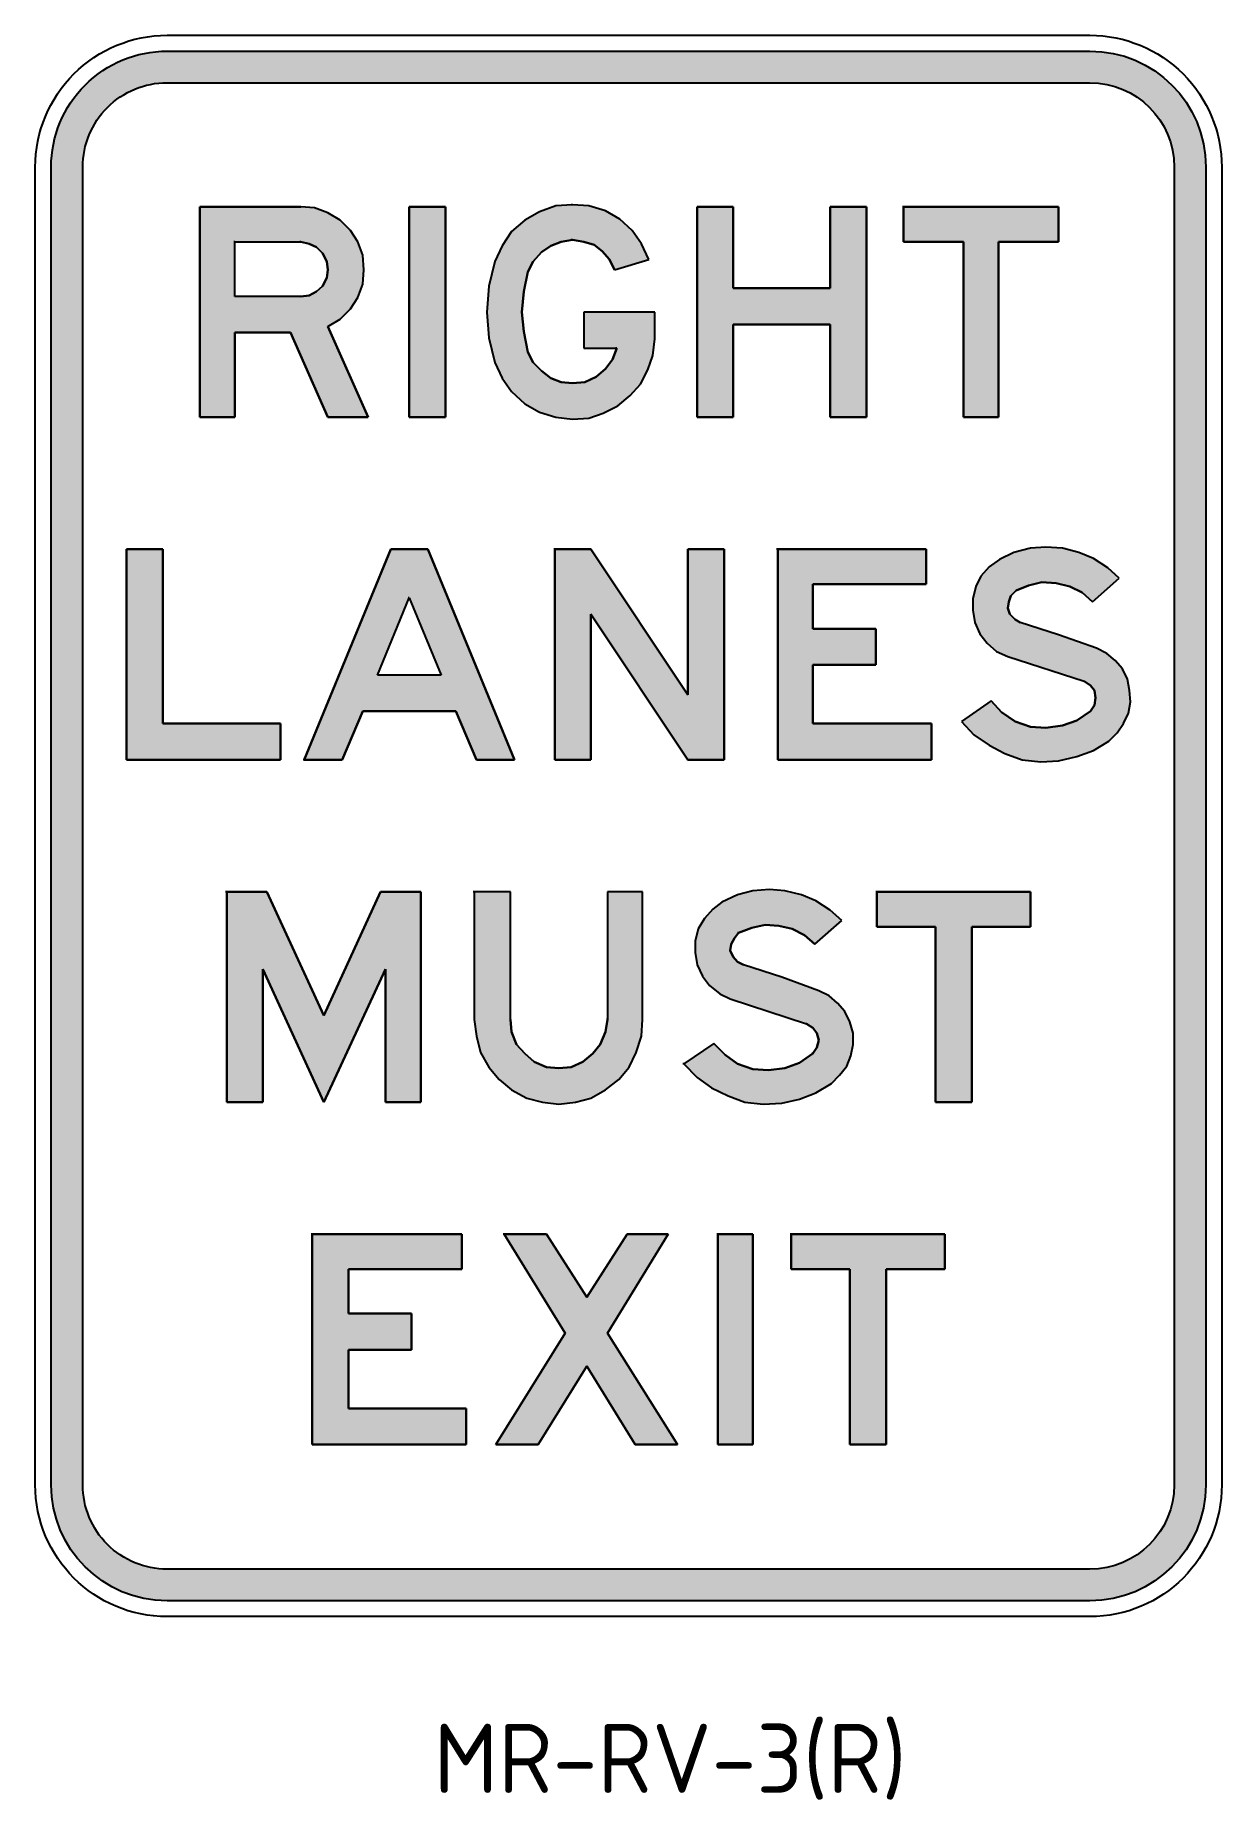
# Model space of a CAD drawing. Extents: x 252.2 to 312.2, y 154.1 to 243.4.
import ezdxf

# ---------------------------------------------------------------- set-up
doc = ezdxf.new("R2010")
doc.units = 0
doc.header["$MEASUREMENT"] = 0
doc.linetypes.add('CENTERX2', pattern=[101.60000000000001, 63.5, -12.7, 12.7, -12.7])
doc.layers.get('0').update_dxf_attribs({"linetype": 'CONTINUOUS'})
doc.layers.get('DEFPOINTS').update_dxf_attribs({"linetype": 'CONTINUOUS'})
for name, color, linetype in [('L35', 3, 'CONTINUOUS'), ('T35', 3, 'CONTINUOUS'), ('TBLK25', 1, 'CONTINUOUS')]:
    doc.layers.add(name, color=color, linetype=linetype)
doc.styles.add('ISO', font='iso3098b.shx')

msp = doc.modelspace()

# ---------------------------------------------------------------- texts
at = {"layer": 'T35', "style": 'ISO'}
msp.add_text('MR-RV-3(R)', height=3.5, dxfattribs=at).set_placement((272.393411839962, 154.4595342072985))

# ---------------------------------------------------------------- hatches: boundary and pattern name
at = {"layer": 'TBLK25', "linetype": 'CENTERX2'}
h = msp.add_hatch(color=256, dxfattribs=at)
edge = h.paths.add_edge_path()
edge.add_line((311.4445465700984, 236.710814987695), (311.4445465700985, 170.044146987695))
edge.add_arc((305.5778805700984, 170.044146987695), 5.866666000000009, -89.99999999999937, 0, ccw=False)
edge.add_line((305.5778805700985, 164.177480987695), (258.9112125700985, 164.177480987695))
edge.add_arc((258.9112125700985, 170.044146987695), 5.866666000000009, 180, 270, ccw=False)
edge.add_line((253.0445465700985, 170.044146987695), (253.0445465700985, 236.710814987695))
edge.add_arc((258.9112125700985, 236.710814987695), 5.866666000000009, 90, 179.9999999999997, ccw=False)
edge.add_line((258.9112125700985, 242.577480987695), (305.5778805700984, 242.577480987695))
edge.add_arc((305.5778805700984, 236.710814987695), 5.866666000000038, 0, 89.99999999999937, ccw=False)
edge = h.paths.add_edge_path(flags=16)
edge.add_line((309.8445465700984, 236.710814987695), (309.8445465700984, 170.044146987695))
edge.add_arc((305.5778805700984, 170.044146987695), 4.266666000000043, -89.99999999999932, 0, ccw=False)
edge.add_line((305.5778805700984, 165.777480987695), (258.9112125700985, 165.777480987695))
edge.add_arc((258.9112125700985, 170.044146987695), 4.266666000000015, 180, 270, ccw=False)
edge.add_line((254.6445465700985, 170.044146987695), (254.6445465700985, 236.710814987695))
edge.add_arc((258.9112125700985, 236.710814987695), 4.266666000000015, 90, 180, ccw=False)
edge.add_line((258.9112125700985, 240.977480987695), (305.5778805700984, 240.977480987695))
edge.add_arc((305.5778805700983, 236.710814987695), 4.266666000000043, 0, 89.99999999999932, ccw=False)
for points in [[(282.9015259812758, 232.8220093288823), (282.4318682717036, 233.5004037982643), (281.8056579922738, 234.0744298877415), (281.0750793329394, 234.4919034073613), (280.2401322937001, 234.7528243571235), (279.4051852544604, 234.805008547076), (278.5702382152213, 234.7528243571236), (277.7352911759817, 234.4397192174087), (277.004712516647, 234.0222456977889), (276.3263180472651, 233.4482196083119), (275.856660337693, 232.7176409489774), (275.4913710080256, 231.9348780996904), (275.1782658683109, 230.6824575408315), (275.0738974884059, 229.3778527920198), (275.1782658683109, 228.0732480432076), (275.4913710080256, 226.8208274843488), (275.856660337693, 226.0380646350613), (276.326318047265, 225.3596701656796), (277.0047125166473, 224.7334598862498), (277.7352911759817, 224.3159863666304), (278.5702382152211, 224.055065416868), (279.4051852544605, 223.9506970369631), (280.2401322937, 224.0028812269156), (280.9707109530345, 224.2638021766779), (281.701289612369, 224.6290915063452), (282.3274998917984, 225.1509334058696), (282.8493417913234, 225.724959495347), (283.2146311209904, 226.4555381546815), (283.4755520707529, 227.1861168140159), (283.5799204506578, 228.0210638532554), (283.5799204506578, 229.3778527920195), (279.9792113439377, 229.3778527920196), (279.9792113439377, 227.5514061436832), (281.6491054224165, 227.5514061436833), (281.4403686626067, 226.9773800542062), (281.0750793329396, 226.5077223446341), (280.6054216233672, 226.0902488250142), (280.0313955338902, 225.8293278752519), (279.4051852544605, 225.7771436852995), (278.8311591649832, 225.8293278752519), (278.3093172654588, 226.0380646350618), (277.8396595558864, 226.4033539647292), (277.422186036267, 226.8208274843486), (277.1612650865044, 227.3426693838734), (276.9525283266946, 228.3863531829232), (276.8481599467897, 229.3778527920194), (276.9525283266947, 230.421536591069), (277.1612650865046, 231.4130362001659), (277.4221860362667, 231.9348780996903), (277.8396595558867, 232.4045358092626), (278.3093172654587, 232.7176409489774), (278.8311591649833, 232.9263777087872), (279.4051852544605, 233.0307460886922), (279.9792113439379, 232.9263777087871), (280.5010532434623, 232.7698251389298), (280.918526763082, 232.456719999215), (281.2838160927492, 232.0392464795956), (281.5447370425117, 231.5174045800707), (283.266815310943, 232.0392464795953)], [(272.9865298903073, 234.700640167171), (271.160083241971, 234.7006401671711), (271.160083241971, 224.055065416868), (272.9865298903072, 224.055065416868)], [(294.2776793909132, 234.7006401671711), (292.4512327425769, 234.7006401671711), (292.451232742577, 230.5780891609263), (287.5459188870452, 230.5780891609263), (287.5459188870452, 234.7006401671711), (285.7194722387089, 234.700640167171), (285.7194722387089, 224.0550654168681), (287.5459188870453, 224.055065416868), (287.5459188870453, 228.75164251259), (292.451232742577, 228.75164251259), (292.451232742577, 224.0550654168681), (294.2776793909132, 224.055065416868)], [(300.9572557048289, 232.9263777087872), (303.9839387220719, 232.9263777087872), (303.9839387220719, 234.7006401671711), (296.1563102292021, 234.7006401671711), (296.1563102292021, 232.9263777087872), (299.1829932464451, 232.9263777087872), (299.1829932464451, 224.055065416868), (300.9572557048289, 224.055065416868)], [(258.6880618433317, 217.3754891029524), (256.8616151949954, 217.3754891029524), (256.8616151949954, 206.7299143526495), (264.6370594979128, 206.7299143526494), (264.6370594979128, 208.5563610009857), (258.6880618433317, 208.5563610009858)]]:
    msp.add_hatch(color=256, dxfattribs=at).paths.add_polyline_path(points)
h = msp.add_hatch(color=256, dxfattribs=at)
h.paths.add_polyline_path([(268.5508737443478, 230.1084314513541), (268.81179469411, 230.7868259207362), (268.8639788840624, 231.5174045800708), (268.8117946941099, 232.2479832394054), (268.5508737443477, 232.9263777087873), (268.1855844146805, 233.5004037982642), (267.6637425151558, 234.022245697789), (267.0375322357264, 234.3875350274563), (266.3591377663442, 234.6484559772186), (265.680743296962, 234.7006401671711), (265.6285591070096, 234.7006401671711), (260.5666926816205, 234.7006401671711), (260.5666926816205, 224.055065416868), (262.3409551400043, 224.055065416868), (262.3409551400043, 228.3341689929703), (265.1589013974374, 228.3341689929702), (267.0375322357262, 224.055065416868), (269.0727156438723, 224.055065416868), (267.0375322357262, 228.6472741326851), (267.6637425151558, 229.0125634623523), (268.1855844146804, 229.5344053618768)])
h.paths.add_polyline_path([(262.3409551400043, 230.1606156413066), (262.3409551400043, 232.9263777087872), (265.6807432969621, 232.9263777087872), (266.0982168165815, 232.8220093288823), (266.4635061462491, 232.6654567590249), (266.776611285964, 232.3523516193101), (266.9853480457737, 231.9348780996903), (267.0375322357262, 231.5174045800706), (266.9853480457737, 231.0999310604509), (266.7766112859639, 230.6824575408311), (266.4635061462492, 230.421536591069), (266.0982168165818, 230.212799831259), (265.6807432969623, 230.1606156413066)], flags=16)
h = msp.add_hatch(color=256, dxfattribs=at)
h.paths.add_polyline_path([(272.0993986611153, 217.3754891029524), (270.2207678228266, 217.3754891029524), (265.8372958668195, 206.7299143526495), (267.7681108950608, 206.7299143526495), (268.81179469411, 209.1825712804153), (273.5083717898319, 209.1825712804153), (274.5520555888813, 206.7299143526495), (276.4828706171225, 206.7299143526494)])
h.paths.add_polyline_path([(269.5423733534446, 211.0090179287516), (271.160083241971, 214.9228321751865), (272.7777931304973, 211.0090179287517)], flags=16)
h.paths.add_polyline_path([(280.344500673605, 214.0878851359471), (285.2498145291367, 206.7299143526494), (287.076261177473, 206.7299143526494), (287.076261177473, 217.3754891029524), (285.2498145291367, 217.3754891029524), (285.2498145291367, 210.0175183196548), (280.3445006736049, 217.3754891029524), (278.5180540252687, 217.3754891029524), (278.5180540252686, 206.7299143526494), (280.344500673605, 206.7299143526495)])
h = msp.add_hatch(color=256, dxfattribs=at)
h.paths.add_polyline_path([(294.7473371004854, 213.3573064766126), (291.5641015133851, 213.3573064766126), (291.564101513385, 215.6012266445686), (297.3043624081563, 215.6012266445686), (297.3043624081563, 217.3754891029524), (289.7898390550012, 217.3754891029524), (289.7898390550012, 206.7299143526494), (297.5652833579186, 206.7299143526494), (297.5652833579186, 208.5563610009857), (291.564101513385, 208.5563610009858), (291.5641015133851, 211.5308598282763), (294.7473371004855, 211.5308598282763)])
h.paths.add_polyline_path([(303.9839387220732, 213.044201336898), (302.0531236938306, 213.6704116163274), (301.7922027440684, 213.8269641861849), (301.531281794306, 214.0878851359471), (301.4269134144011, 214.4009902756619), (301.4790976043536, 214.7140954153765), (301.5834659842584, 215.0272005550915), (301.8443869340208, 215.2881215048538), (302.4705972134504, 215.5490424546162), (303.1489916828323, 215.7055950244736), (303.8795703421668, 215.6534108345211), (304.5579648115491, 215.4968582646637), (305.1841750909786, 215.1837531249489), (305.7060169905033, 214.7140954153767), (307.0628059292674, 215.9143317842834), (306.4887798397902, 216.4361736838081), (305.7582011804557, 216.9058313933803), (305.0276225211213, 217.2189365330951), (304.1926754818818, 217.4276732929049), (303.357728442642, 217.4798574828574), (302.5749655933552, 217.4276732929049), (301.7400185541159, 217.218936533095), (301.0094398947813, 216.8536472034278), (300.4875979952567, 216.4883578737605), (300.0701244756371, 216.0187001641884), (299.8092035258746, 215.4968582646636), (299.6526509560172, 214.8706479852341), (299.6526509560172, 214.2966218957569), (299.7570193359221, 213.6704116163273), (300.0179402856846, 213.0963855268503), (300.3832296153518, 212.6267278172778), (300.8528873249239, 212.2092542976584), (301.4269134144008, 211.948333347896), (305.2885434708834, 210.695912789037), (305.6016486105981, 210.4871760292271), (305.8103853704082, 210.2262550794646), (305.8625695603607, 209.8609657497976), (305.8103853704081, 209.4956764201301), (305.6016486105983, 209.1825712804153), (304.9232541412163, 208.7129135708431), (304.1926754818817, 208.4519926210808), (303.357728442642, 208.3476242411759), (302.5749655933555, 208.3998084311283), (301.7922027440682, 208.6607293808907), (301.1138082746865, 209.1303870904628), (300.5919663751616, 209.7044131799399), (299.0786248665401, 208.6607293808907), (299.7048351459698, 207.9823349115085), (300.4875979952564, 207.4604930119842), (301.2703608445437, 207.0430194923643), (302.1574920737355, 206.7299143526494), (303.0968074928799, 206.6255459727445), (303.9839387220719, 206.677730162697), (304.9232541412162, 206.8864669225068), (305.7582011804558, 207.1995720622217), (306.5409640297428, 207.6692297717939), (306.9584375493623, 208.0867032914134), (307.2715426890772, 208.5563610009857), (307.5324636388395, 209.0782029005103), (307.6368320187445, 209.6522289899876), (307.5846478287921, 210.2262550794648), (307.4802794488872, 210.8002811689417), (307.2193584991248, 211.3221230684665), (306.8540691694578, 211.7395965880863), (306.4365956498377, 212.1048859177535), (305.9147537503131, 212.3658068675157)])
h = msp.add_hatch(color=256, dxfattribs=at)
h.paths.add_polyline_path([(269.9598468730643, 196.1365237922989), (269.9598468730643, 189.4047632884308), (271.7341093314481, 189.4047632884308), (271.7341093314481, 200.0503380387339), (269.6989259233019, 200.0503380387339), (266.8287954759164, 193.788235244438), (263.9586650285307, 200.0503380387339), (261.9234816203846, 200.0503380387339), (261.9234816203846, 189.4047632884308), (263.7499282687209, 189.4047632884308), (263.7499282687209, 196.1365237922988), (266.8287954759164, 189.4047632884308)])
h.paths.add_polyline_path([(282.2753157018462, 191.1790257468147), (282.6406050315134, 191.9096044061491), (282.9015259812757, 192.7445514453885), (282.9537101712282, 193.5794984846284), (282.9537101712283, 200.0503380387339), (281.1794477128444, 200.0503380387339), (281.1794477128444, 193.5794984846277), (281.0750793329395, 192.9532882051987), (280.8141583831771, 192.3270779257689), (280.4488690535098, 191.8574202161967), (279.9270271539851, 191.439946696577), (279.353001064508, 191.1790257468147), (278.7267907850784, 191.1268415568622), (278.100580505649, 191.1790257468147), (277.4743702262194, 191.4399466965771), (277.0047125166469, 191.8574202161969), (276.5872389970273, 192.3270779257689), (276.3263180472651, 192.9532882051985), (276.2741338573126, 193.5794984846279), (276.2741338573126, 200.0503380387339), (274.4476872089763, 200.0503380387339), (274.4476872089763, 193.579498484628), (274.5520555888813, 192.744551445389), (274.7607923486912, 191.9096044061492), (275.1782658683109, 191.1790257468145), (275.7001077678356, 190.5528154673851), (276.3263180472651, 190.0309735678603), (277.109080896552, 189.6135000482407), (277.8918437458387, 189.4047632884309), (278.7267907850784, 189.3003949085259), (279.561737824318, 189.4047632884309), (280.3445006736048, 189.6135000482407), (281.0750793329394, 190.0309735678604), (281.7534738023216, 190.5528154673851)])
h.paths.add_polyline_path([(293.2861797818164, 191.2312099367671), (293.4949165416263, 191.7530518362917), (293.5992849215312, 192.3270779257687), (293.5992849215312, 192.9011040152463), (293.4427323516738, 193.4751301047234), (293.1818114019115, 193.996972004248), (292.8165220722441, 194.4144455238678), (292.3990485526248, 194.7797348535347), (291.8772066530998, 195.0406558032971), (289.9985758148124, 195.7190502726788), (288.0677607865696, 196.345260552109), (287.7546556468552, 196.5018131219663), (287.5459188870452, 196.7627340717287), (287.3893663171878, 197.0758392114433), (287.4415505071403, 197.3889443511581), (287.5981030769976, 197.7020494908728), (287.8068398368075, 197.9629704406352), (288.4852343061897, 198.2238913903976), (289.1636287755716, 198.380443960255), (289.8420232449539, 198.3282597703024), (290.5204177143358, 198.1717072004451), (291.1466279937654, 197.8586020607302), (291.66846989329, 197.3889443511581), (293.0252588320541, 198.5891807200648), (292.4512327425769, 199.1110226195894), (291.7206540832426, 199.5806803291615), (290.9900754239081, 199.8937854688765), (290.1551283846686, 200.1025222286864), (289.3723655353816, 200.1547064186388), (288.5374184961419, 200.1025222286863), (287.7546556468552, 199.8937854688765), (286.9718927975681, 199.5284961392092), (286.5022350879958, 199.1632068095418), (286.0847615683759, 198.6935490999695), (285.7716564286614, 198.1717072004451), (285.615103858804, 197.5454969210156), (285.615103858804, 196.9714708315383), (285.7194722387089, 196.3452605521089), (285.9803931884713, 195.7712344626315), (286.3456825181386, 195.3015767530594), (286.8675244176629, 194.8841032334398), (287.3893663171879, 194.6231822836773), (291.2509963736704, 193.3707617248182), (291.564101513385, 193.1620249650084), (291.7728382731949, 192.9011040152461), (291.8772066530999, 192.5358146855788), (291.772838273195, 192.1705253559117), (291.5641015133851, 191.8574202161967), (290.885707044003, 191.3877625066245), (290.1551283846686, 191.1268415568622), (289.3201813454292, 191.0224731769573), (288.537418496142, 191.0746573669098), (287.7546556468551, 191.335578316672), (287.1284453674259, 191.8052360262442), (286.5544192779483, 192.3792621157214), (285.0410777693269, 191.3355783166721), (285.7194722387085, 190.6571838472902), (286.4500508980432, 190.1353419477654), (287.2849979372827, 189.7178684281458), (288.1199449765223, 189.4047632884309), (289.0592603956665, 189.3003949085259), (289.998575814811, 189.3525790984784), (290.885707044003, 189.5613158582883), (291.7206540832424, 189.874420998003), (292.5034169325295, 190.3440787075753), (292.9208904521492, 190.7615522271949)])
h.paths.add_polyline_path([(299.6004667660648, 198.27607558035), (302.5749655933553, 198.27607558035), (302.5749655933554, 200.0503380387339), (294.799521290438, 200.0503380387339), (294.799521290438, 198.27607558035), (297.7740201177285, 198.27607558035), (297.7740201177285, 189.4047632884308), (299.6004667660648, 189.4047632884308)])
h = msp.add_hatch(color=256, dxfattribs=at)
h.paths.add_polyline_path([(271.264451621876, 178.7070043481754), (268.0812160347755, 178.7070043481754), (268.0812160347755, 180.9509245161314), (273.8214769295467, 180.9509245161314), (273.8214769295467, 182.7251869745153), (266.2547693864392, 182.7251869745152), (266.2547693864392, 172.0796122242122), (274.0302136893566, 172.0796122242122), (274.0302136893566, 173.9060588725485), (268.0812160347754, 173.9060588725485), (268.0812160347755, 176.8805576998391), (271.2644516218759, 176.880557699839)])
h.paths.add_polyline_path([(281.1794477128444, 177.7155047390785), (284.2583149200399, 182.7251869745152), (282.1709473219412, 182.7251869745152), (280.1357639137951, 179.5419513874148), (278.1005805056489, 182.7251869745152), (275.9610287175978, 182.7251869745153), (279.0398959247933, 177.7155047390785), (275.543555197978, 172.0796122242122), (277.6831069860293, 172.0796122242122), (280.1357639137951, 176.0456106605996), (282.5884208415609, 172.0796122242122), (284.727972629612, 172.0796122242122)])
h.paths.add_polyline_path([(288.537418496142, 182.7251869745152), (286.7631560377582, 182.7251869745152), (286.7631560377582, 172.0796122242122), (288.537418496142, 172.0796122242122)])
h.paths.add_polyline_path([(295.2691790000101, 180.9509245161314), (298.2436778273007, 180.9509245161314), (298.2436778273006, 182.7251869745152), (290.4682335243833, 182.7251869745152), (290.4682335243833, 180.9509245161314), (293.4427323516738, 180.9509245161314), (293.4427323516738, 172.0796122242122), (295.2691790000101, 172.0796122242122)])

# ---------------------------------------------------------------- linework, layer by layer
at = {"color": 3}
for p, q in [((279.4051852544605, 234.805008547076), (278.5702382152211, 234.7528243571235)), ((279.4051852544605, 234.805008547076), (279.3530010645081, 234.805008547076)), ((280.2401322937, 234.7528243571235), (279.4051852544605, 234.805008547076)), ((260.5666926816205, 234.7006401671711), (265.6807432969621, 234.7006401671711)), ((260.5666926816205, 224.055065416868), (260.5666926816205, 234.7006401671711)), ((265.6807432969621, 234.7006401671711), (265.6285591070096, 234.7006401671711)), ((265.6807432969621, 234.7006401671711), (265.6285591070096, 234.7006401671711)), ((266.3591377663441, 234.6484559772186), (265.6807432969621, 234.7006401671711)), ((267.0375322357262, 234.3875350274563), (266.3591377663441, 234.6484559772186)), ((267.6637425151558, 234.022245697789), (267.0375322357262, 234.3875350274563)), ((268.1855844146804, 233.5004037982643), (267.6637425151558, 234.022245697789)), ((271.160083241971, 234.7006401671711), (272.9865298903073, 234.7006401671711)), ((271.160083241971, 224.055065416868), (271.160083241971, 234.7006401671711)), ((272.9865298903073, 234.7006401671711), (272.9865298903073, 224.055065416868)), ((277.0047125166471, 234.022245697789), (276.3263180472651, 233.4482196083119)), ((277.7352911759817, 234.4397192174087), (277.0047125166471, 234.022245697789)), ((278.5702382152211, 234.7528243571235), (277.7352911759817, 234.4397192174087)), ((281.0750793329395, 234.4919034073612), (280.2401322937, 234.7528243571235)), ((281.805657992274, 234.0744298877415), (281.0750793329395, 234.4919034073612)), ((282.4318682717036, 233.5004037982643), (281.805657992274, 234.0744298877415)), ((285.7194722387089, 234.7006401671711), (287.5459188870452, 234.7006401671711)), ((285.7194722387089, 224.055065416868), (285.7194722387089, 234.7006401671711)), ((287.5459188870452, 234.7006401671711), (287.5459188870452, 230.5780891609263)), ((292.451232742577, 230.5780891609263), (292.451232742577, 234.7006401671711)), ((292.451232742577, 234.7006401671711), (294.2776793909132, 234.7006401671711)), ((294.2776793909132, 234.7006401671711), (294.2776793909132, 224.055065416868)), ((296.1563102292021, 234.7006401671711), (296.1041260392496, 234.7006401671711)), ((296.1563102292021, 234.7006401671711), (303.9839387220719, 234.7006401671711)), ((296.1563102292021, 232.9263777087872), (296.1563102292021, 234.7006401671711)), ((303.9839387220719, 234.7006401671711), (303.9839387220719, 232.9263777087872)), ((268.5508737443477, 232.9263777087872), (268.1855844146804, 233.5004037982643)), ((276.3263180472651, 233.4482196083119), (275.8566603376929, 232.7176409489774)), ((279.4051852544605, 233.0307460886922), (278.8311591649834, 232.9263777087872)), ((279.4051852544605, 233.0307460886922), (279.3530010645081, 233.0307460886922)), ((279.9792113439377, 232.9263777087872), (279.4051852544605, 233.0307460886922)), ((282.9015259812758, 232.8220093288823), (282.4318682717036, 233.5004037982643)), ((262.3409551400043, 232.9263777087872), (262.2887709500518, 232.9263777087872)), ((262.3409551400043, 232.9263777087872), (265.6807432969621, 232.9263777087872)), ((262.3409551400043, 230.1606156413065), (262.3409551400043, 232.9263777087872)), ((265.6807432969621, 232.9263777087872), (265.6285591070096, 232.9263777087872)), ((265.6807432969621, 232.9263777087872), (265.6285591070096, 232.9263777087872)), ((266.0982168165818, 232.8220093288823), (265.6807432969621, 232.9263777087872)), ((266.4635061462491, 232.6654567590249), (266.0982168165818, 232.8220093288823)), ((266.7766112859639, 232.3523516193101), (266.4635061462491, 232.6654567590249)), ((266.9853480457737, 231.9348780996904), (266.7766112859639, 232.3523516193101)), ((268.81179469411, 232.2479832394052), (268.5508737443477, 232.9263777087872)), ((268.8639788840625, 231.5174045800707), (268.81179469411, 232.2479832394052)), ((275.8566603376929, 232.7176409489774), (275.4913710080256, 231.9348780996904)), ((277.8396595558866, 232.4045358092626), (277.4221860362669, 231.9348780996904)), ((278.3093172654588, 232.7176409489774), (277.8396595558866, 232.4045358092626)), ((278.8311591649834, 232.9263777087872), (278.3093172654588, 232.7176409489774)), ((280.5010532434624, 232.7698251389298), (279.9792113439377, 232.9263777087872)), ((280.9185267630821, 232.456719999215), (280.5010532434624, 232.7698251389298)), ((281.2838160927493, 232.0392464795953), (280.9185267630821, 232.456719999215)), ((283.266815310943, 232.0392464795953), (282.9015259812758, 232.8220093288823)), ((299.1829932464451, 232.9263777087872), (296.1563102292021, 232.9263777087872)), ((299.1829932464451, 224.055065416868), (299.1829932464451, 232.9263777087872)), ((303.9839387220719, 232.9263777087872), (300.9572557048289, 232.9263777087872)), ((300.9572557048289, 232.9263777087872), (300.9572557048289, 224.055065416868)), ((267.0375322357262, 231.5174045800707), (266.9853480457737, 231.9348780996904)), ((266.9853480457737, 231.0999310604509), (267.0375322357262, 231.5174045800707)), ((268.81179469411, 230.7868259207361), (268.8639788840625, 231.5174045800707)), ((275.4913710080256, 231.9348780996904), (275.1782658683109, 230.6824575408312)), ((277.1612650865046, 231.4130362001657), (276.9525283266947, 230.4215365910689)), ((277.4221860362669, 231.9348780996904), (277.1612650865046, 231.4130362001657)), ((281.5447370425117, 231.5174045800707), (281.2838160927493, 232.0392464795953)), ((281.5447370425117, 231.5174045800707), (283.266815310943, 232.0392464795953)), ((266.0982168165818, 230.212799831259), (266.4635061462491, 230.4215365910689)), ((266.4635061462491, 230.4215365910689), (266.7766112859639, 230.6824575408312)), ((266.7766112859639, 230.6824575408312), (266.9853480457737, 231.0999310604509)), ((268.5508737443477, 230.1084314513541), (268.81179469411, 230.7868259207361)), ((275.1782658683109, 230.6824575408312), (275.0738974884059, 229.3778527920196)), ((276.9525283266947, 230.4215365910689), (276.8481599467897, 229.3778527920196)), ((287.5459188870452, 230.5780891609263), (292.451232742577, 230.5780891609263)), ((265.6807432969621, 230.1606156413065), (262.3409551400043, 230.1606156413065)), ((265.6807432969621, 230.1606156413065), (266.0982168165818, 230.212799831259)), ((267.6637425151558, 229.0125634623523), (268.1855844146804, 229.534405361877)), ((268.1855844146804, 229.534405361877), (268.5508737443477, 230.1084314513541)), ((267.0375322357262, 228.647274132685), (267.6637425151558, 229.0125634623523)), ((267.0375322357262, 228.647274132685), (269.0727156438724, 224.055065416868)), ((275.0738974884059, 229.3778527920196), (275.1782658683109, 228.0732480432079)), ((276.8481599467897, 229.3778527920196), (276.9525283266947, 228.3863531829227)), ((283.5799204506578, 229.3778527920196), (279.9792113439377, 229.3778527920196)), ((279.9792113439377, 229.3778527920196), (279.9792113439377, 227.5514061436833)), ((283.5799204506578, 228.0210638532554), (283.5799204506578, 229.3778527920196)), ((292.451232742577, 228.75164251259), (287.5459188870452, 228.75164251259)), ((287.5459188870452, 228.75164251259), (287.5459188870452, 224.055065416868)), ((292.451232742577, 224.055065416868), (292.451232742577, 228.75164251259)), ((265.1589013974374, 228.3341689929702), (262.3409551400043, 228.3341689929702)), ((262.3409551400043, 228.3341689929702), (262.3409551400043, 224.055065416868)), ((267.0375322357262, 224.055065416868), (265.1589013974374, 228.3341689929702)), ((275.1782658683109, 228.0732480432079), (275.4913710080256, 226.8208274843487)), ((276.9525283266947, 228.3863531829227), (277.1612650865046, 227.3426693838734)), ((283.4755520707529, 227.186116814016), (283.5799204506578, 228.0210638532554)), ((275.4913710080256, 226.8208274843487), (275.8566603376929, 226.0380646350617)), ((277.1612650865046, 227.3426693838734), (277.4221860362669, 226.8208274843487)), ((277.4221860362669, 226.8208274843487), (277.8396595558866, 226.403353964729)), ((279.9792113439377, 227.5514061436833), (281.6491054224166, 227.5514061436833)), ((281.0750793329395, 226.5077223446339), (281.4403686626067, 226.9773800542061)), ((281.4403686626067, 226.9773800542061), (281.6491054224166, 227.5514061436833)), ((281.6491054224166, 227.5514061436833), (281.5969212324641, 227.5514061436833)), ((281.6491054224166, 227.5514061436833), (281.5969212324641, 227.5514061436833)), ((283.2146311209905, 226.4555381546815), (283.4755520707529, 227.186116814016)), ((275.8566603376929, 226.0380646350617), (276.3263180472651, 225.3596701656797)), ((277.8396595558866, 226.403353964729), (278.3093172654588, 226.0380646350617)), ((278.3093172654588, 226.0380646350617), (278.8311591649834, 225.8293278752519)), ((280.0313955338901, 225.8293278752519), (280.6054216233672, 226.0902488250142)), ((280.6054216233672, 226.0902488250142), (281.0750793329395, 226.5077223446339)), ((282.8493417913233, 225.724959495347), (283.2146311209905, 226.4555381546815)), ((276.3263180472651, 225.3596701656797), (277.0047125166471, 224.7334598862501)), ((278.8311591649834, 225.8293278752519), (279.4051852544605, 225.7771436852994)), ((279.4051852544605, 225.7771436852994), (279.3530010645081, 225.7771436852994)), ((279.4051852544605, 225.7771436852994), (280.0313955338901, 225.8293278752519)), ((281.7012896123691, 224.6290915063452), (282.3274998917987, 225.1509334058698)), ((282.3274998917987, 225.1509334058698), (282.8493417913233, 225.724959495347)), ((262.3409551400043, 224.055065416868), (260.5666926816205, 224.055065416868)), ((269.0727156438724, 224.055065416868), (267.0375322357262, 224.055065416868)), ((272.9865298903073, 224.055065416868), (271.160083241971, 224.055065416868)), ((277.0047125166471, 224.7334598862501), (277.7352911759817, 224.3159863666304)), ((277.7352911759817, 224.3159863666304), (278.5702382152211, 224.055065416868)), ((278.5702382152211, 224.055065416868), (279.4051852544605, 223.9506970369631)), ((280.2401322937, 224.0028812269156), (280.9707109530345, 224.2638021766779)), ((280.9707109530345, 224.2638021766779), (281.7012896123691, 224.6290915063452)), ((287.5459188870452, 224.055065416868), (285.7194722387089, 224.055065416868)), ((294.2776793909132, 224.055065416868), (292.451232742577, 224.055065416868)), ((300.9572557048289, 224.055065416868), (299.1829932464451, 224.055065416868)), ((279.4051852544605, 223.9506970369631), (280.2401322937, 224.0028812269156)), ((256.8616151949954, 217.3754891029524), (258.6880618433317, 217.3754891029524)), ((256.8616151949954, 206.7299143526494), (256.8616151949954, 217.3754891029524)), ((258.6880618433317, 217.3754891029524), (258.6880618433317, 208.5563610009858)), ((265.8372958668195, 206.7299143526494), (270.2207678228266, 217.3754891029524)), ((270.2207678228266, 217.3754891029524), (272.0993986611153, 217.3754891029524)), ((272.0993986611153, 217.3754891029524), (276.4828706171225, 206.7299143526494)), ((278.5180540252686, 217.3754891029524), (278.4658698353162, 217.3754891029524)), ((278.5180540252686, 217.3754891029524), (280.344500673605, 217.3754891029524)), ((278.5180540252686, 206.7299143526494), (278.5180540252686, 217.3754891029524)), ((280.344500673605, 217.3754891029524), (285.2498145291367, 210.0175183196548)), ((285.2498145291367, 210.0175183196548), (285.2498145291367, 217.3754891029524)), ((285.2498145291367, 217.3754891029524), (287.076261177473, 217.3754891029524)), ((287.076261177473, 217.3754891029524), (287.076261177473, 206.7299143526494)), ((289.7898390550012, 217.3754891029524), (289.7376548650487, 217.3754891029524)), ((289.7898390550012, 217.3754891029524), (297.3043624081563, 217.3754891029524)), ((289.7898390550012, 206.7299143526494), (289.7898390550012, 217.3754891029524)), ((297.3043624081563, 217.3754891029524), (297.3043624081563, 215.6012266445686)), ((301.7400185541159, 217.218936533095), (301.0094398947813, 216.8536472034278)), ((302.5749655933553, 217.4276732929049), (301.7400185541159, 217.218936533095)), ((303.3577284426423, 217.4798574828574), (302.5749655933553, 217.4276732929049)), ((304.1926754818817, 217.4276732929049), (303.3577284426423, 217.4798574828574)), ((305.0276225211212, 217.218936533095), (304.1926754818817, 217.4276732929049)), ((305.7582011804557, 216.9058313933803), (305.0276225211212, 217.218936533095)), ((300.070124475637, 216.0187001641883), (299.8092035258746, 215.4968582646637)), ((300.4875979952567, 216.4883578737605), (300.070124475637, 216.0187001641883)), ((301.0094398947813, 216.8536472034278), (300.4875979952567, 216.4883578737605)), ((306.4887798397903, 216.4361736838081), (305.7582011804557, 216.9058313933803)), ((307.0628059292674, 215.9143317842834), (306.4887798397903, 216.4361736838081)), ((297.3043624081563, 215.6012266445686), (291.5641015133851, 215.6012266445686)), ((291.5641015133851, 215.6012266445686), (291.5641015133851, 213.3573064766126)), ((299.8092035258746, 215.4968582646637), (299.6526509560172, 214.8706479852341)), ((301.8443869340208, 215.2881215048538), (301.5834659842585, 215.0272005550915)), ((302.4705972134504, 215.5490424546161), (301.8443869340208, 215.2881215048538)), ((303.1489916828324, 215.7055950244736), (302.4705972134504, 215.5490424546161)), ((303.879570342167, 215.6534108345211), (303.1489916828324, 215.7055950244736)), ((304.557964811549, 215.4968582646637), (303.879570342167, 215.6534108345211)), ((305.1841750909786, 215.1837531249489), (304.557964811549, 215.4968582646637)), ((305.7060169905033, 214.7140954153767), (305.1841750909786, 215.1837531249489)), ((305.7060169905033, 214.7140954153767), (307.0628059292674, 215.9143317842834)), ((269.5423733534445, 211.0090179287516), (271.160083241971, 214.9228321751866)), ((271.160083241971, 214.9228321751866), (271.1078990520185, 214.9228321751866)), ((271.160083241971, 214.9228321751866), (272.7777931304974, 211.0090179287516)), ((299.6526509560172, 214.8706479852341), (299.6526509560172, 214.296621895757)), ((299.6526509560172, 214.296621895757), (299.7570193359222, 213.6704116163274)), ((301.4790976043536, 214.7140954153767), (301.4269134144011, 214.4009902756619)), ((301.4269134144011, 214.4009902756619), (301.531281794306, 214.0878851359471)), ((301.5834659842585, 215.0272005550915), (301.4790976043536, 214.7140954153767)), ((285.2498145291367, 206.7299143526494), (280.344500673605, 214.0878851359471)), ((280.344500673605, 214.0878851359471), (280.344500673605, 206.7299143526494)), ((291.5641015133851, 213.3573064766126), (294.7473371004855, 213.3573064766126)), ((294.7473371004855, 213.3573064766126), (294.7473371004855, 211.5308598282763)), ((299.7570193359222, 213.6704116163274), (300.0179402856845, 213.0963855268503)), ((301.531281794306, 214.0878851359471), (301.7922027440683, 213.8269641861848)), ((301.7922027440683, 213.8269641861848), (302.0531236938307, 213.6704116163274)), ((303.9839387220719, 213.0442013368978), (302.0531236938307, 213.6704116163274)), ((300.0179402856845, 213.0963855268503), (300.3832296153518, 212.6267278172781)), ((300.3832296153518, 212.6267278172781), (300.8528873249239, 212.2092542976583)), ((305.9147537503131, 212.3658068675157), (303.9839387220719, 213.0442013368978)), ((300.8528873249239, 212.2092542976583), (301.4269134144011, 211.948333347896)), ((301.4269134144011, 211.948333347896), (305.2885434708836, 210.6959127890368)), ((306.4365956498378, 212.1048859177534), (305.9147537503131, 212.3658068675157)), ((306.8540691694575, 211.7395965880862), (306.4365956498378, 212.1048859177534)), ((307.2193584991248, 211.3221230684664), (306.8540691694575, 211.7395965880862)), ((272.7777931304974, 211.0090179287516), (269.5423733534445, 211.0090179287516)), ((294.7473371004855, 211.5308598282763), (291.5641015133851, 211.5308598282763)), ((291.5641015133851, 211.5308598282763), (291.5641015133851, 208.5563610009858)), ((305.6016486105983, 210.487176029227), (305.2885434708836, 210.6959127890368)), ((307.4802794488871, 210.8002811689418), (307.2193584991248, 211.3221230684664)), ((307.584647828792, 210.2262550794646), (307.4802794488871, 210.8002811689418)), ((305.8103853704082, 210.2262550794646), (305.6016486105983, 210.487176029227)), ((305.8625695603607, 209.8609657497974), (305.8103853704082, 210.2262550794646)), ((305.8103853704082, 209.4956764201301), (305.8625695603607, 209.8609657497974)), ((307.6368320187445, 209.6522289899875), (307.584647828792, 210.2262550794646)), ((268.81179469411, 209.1825712804153), (267.7681108950607, 206.7299143526494)), ((273.5083717898319, 209.1825712804153), (268.81179469411, 209.1825712804153)), ((274.5520555888813, 206.7299143526494), (273.5083717898319, 209.1825712804153)), ((300.5919663751616, 209.70441317994), (299.0786248665401, 208.6607293808907)), ((300.5919663751616, 209.70441317994), (301.1138082746863, 209.1303870904629)), ((301.1138082746863, 209.1303870904629), (301.7922027440683, 208.6607293808907)), ((304.9232541412163, 208.7129135708431), (305.6016486105983, 209.1825712804153)), ((305.6016486105983, 209.1825712804153), (305.8103853704082, 209.4956764201301)), ((307.2715426890773, 208.5563610009858), (307.5324636388395, 209.0782029005104)), ((307.5324636388395, 209.0782029005104), (307.6368320187445, 209.6522289899875)), ((258.6880618433317, 208.5563610009858), (264.6370594979128, 208.5563610009858)), ((264.6370594979128, 208.5563610009858), (264.6370594979128, 206.7299143526494)), ((291.5641015133851, 208.5563610009858), (297.5652833579186, 208.5563610009858)), ((297.5652833579186, 208.5563610009858), (297.5652833579186, 206.7299143526494)), ((299.0786248665401, 208.6607293808907), (299.7048351459697, 207.9823349115086)), ((301.7922027440683, 208.6607293808907), (302.5749655933553, 208.3998084311283)), ((302.5749655933553, 208.3998084311283), (303.3577284426423, 208.3476242411759)), ((303.3577284426423, 208.3476242411759), (304.1926754818817, 208.4519926210808)), ((304.1926754818817, 208.4519926210808), (304.9232541412163, 208.7129135708431)), ((306.5409640297427, 207.6692297717938), (306.9584375493624, 208.0867032914136)), ((306.9584375493624, 208.0867032914136), (307.2715426890773, 208.5563610009858)), ((299.7048351459697, 207.9823349115086), (300.4875979952567, 207.460493011984)), ((300.4875979952567, 207.460493011984), (301.2703608445437, 207.0430194923642)), ((304.9232541412163, 206.8864669225068), (305.7582011804557, 207.1995720622216)), ((305.7582011804557, 207.1995720622216), (306.5409640297427, 207.6692297717938)), ((264.6370594979128, 206.7299143526494), (256.8616151949954, 206.7299143526494)), ((265.8372958668195, 206.7299143526494), (265.785111676867, 206.7299143526494)), ((267.7681108950607, 206.7299143526494), (265.8372958668195, 206.7299143526494)), ((276.4828706171225, 206.7299143526494), (274.5520555888813, 206.7299143526494)), ((280.344500673605, 206.7299143526494), (278.5180540252686, 206.7299143526494)), ((287.076261177473, 206.7299143526494), (285.2498145291367, 206.7299143526494)), ((297.5652833579186, 206.7299143526494), (289.7898390550012, 206.7299143526494)), ((301.2703608445437, 207.0430194923642), (302.1574920737356, 206.7299143526494)), ((302.1574920737356, 206.7299143526494), (303.09680749288, 206.6255459727445)), ((303.09680749288, 206.6255459727445), (303.9839387220719, 206.677730162697)), ((303.9839387220719, 206.677730162697), (304.9232541412163, 206.8864669225068)), ((261.9234816203846, 200.0503380387339), (261.8712974304321, 200.0503380387339)), ((261.9234816203846, 200.0503380387339), (263.9586650285307, 200.0503380387339)), ((261.9234816203846, 189.4047632884308), (261.9234816203846, 200.0503380387339)), ((263.9586650285307, 200.0503380387339), (266.8287954759163, 193.7882352444379)), ((266.8287954759163, 193.7882352444379), (269.6989259233019, 200.0503380387339)), ((269.6989259233019, 200.0503380387339), (271.7341093314481, 200.0503380387339)), ((271.7341093314481, 200.0503380387339), (271.7341093314481, 189.4047632884308)), ((274.4476872089763, 200.0503380387339), (274.3955030190239, 200.0503380387339)), ((274.4476872089763, 200.0503380387339), (274.4476872089763, 193.5794984846281)), ((276.2741338573126, 200.0503380387339), (274.4476872089763, 200.0503380387339)), ((276.2741338573126, 193.5794984846281), (276.2741338573126, 200.0503380387339)), ((282.9537101712282, 200.0503380387339), (281.1794477128444, 200.0503380387339)), ((281.1794477128444, 200.0503380387339), (281.1794477128444, 193.5794984846281)), ((282.9537101712282, 193.5794984846281), (282.9537101712282, 200.0503380387339)), ((288.537418496142, 200.1025222286863), (287.754655646855, 199.8937854688764)), ((289.3723655353815, 200.1547064186388), (288.537418496142, 200.1025222286863)), ((290.1551283846685, 200.1025222286863), (289.3723655353815, 200.1547064186388)), ((290.9900754239079, 199.8937854688764), (290.1551283846685, 200.1025222286863)), ((294.799521290438, 200.0503380387339), (294.7473371004855, 200.0503380387339)), ((294.799521290438, 200.0503380387339), (302.5749655933553, 200.0503380387339)), ((294.799521290438, 198.27607558035), (294.799521290438, 200.0503380387339)), ((302.5749655933553, 200.0503380387339), (302.5749655933553, 198.27607558035)), ((286.5022350879959, 199.1632068095419), (286.0847615683762, 198.6935490999697)), ((286.9718927975681, 199.5284961392092), (286.5022350879959, 199.1632068095419)), ((287.754655646855, 199.8937854688764), (286.9718927975681, 199.5284961392092)), ((291.7206540832424, 199.5806803291617), (290.9900754239079, 199.8937854688764)), ((292.451232742577, 199.1110226195894), (291.7206540832424, 199.5806803291617)), ((293.0252588320541, 198.5891807200648), (292.451232742577, 199.1110226195894)), ((285.7716564286613, 198.1717072004451), (285.615103858804, 197.5454969210155)), ((286.0847615683762, 198.6935490999697), (285.7716564286613, 198.1717072004451)), ((288.4852343061896, 198.2238913903975), (287.8068398368075, 197.9629704406352)), ((289.1636287755716, 198.3804439602549), (288.4852343061896, 198.2238913903975)), ((289.8420232449537, 198.3282597703025), (289.1636287755716, 198.3804439602549)), ((290.5204177143357, 198.1717072004451), (289.8420232449537, 198.3282597703025)), ((291.1466279937653, 197.8586020607303), (290.5204177143357, 198.1717072004451)), ((291.66846989329, 197.3889443511581), (293.0252588320541, 198.5891807200648)), ((297.7740201177285, 198.27607558035), (294.799521290438, 198.27607558035)), ((297.7740201177285, 189.4047632884308), (297.7740201177285, 198.27607558035)), ((302.5749655933553, 198.27607558035), (299.6004667660648, 198.27607558035)), ((299.6004667660648, 198.27607558035), (299.6004667660648, 189.4047632884308)), ((285.615103858804, 197.5454969210155), (285.615103858804, 196.9714708315384)), ((287.4415505071403, 197.3889443511581), (287.3893663171878, 197.0758392114433)), ((287.5981030769977, 197.7020494908729), (287.4415505071403, 197.3889443511581)), ((287.8068398368075, 197.9629704406352), (287.5981030769977, 197.7020494908729)), ((287.8068398368075, 197.9629704406352), (287.754655646855, 197.9629704406352)), ((291.66846989329, 197.3889443511581), (291.1466279937653, 197.8586020607303)), ((285.615103858804, 196.9714708315384), (285.7194722387089, 196.3452605521088)), ((287.3893663171878, 197.0758392114433), (287.5459188870452, 196.7627340717285)), ((287.5459188870452, 196.7627340717285), (287.754655646855, 196.5018131219662)), ((287.754655646855, 196.5018131219662), (288.0677607865699, 196.3452605521088)), ((266.8287954759163, 189.4047632884308), (263.7499282687209, 196.1365237922989)), ((263.7499282687209, 196.1365237922989), (263.7499282687209, 189.4047632884308)), ((269.9598468730643, 196.1365237922989), (266.8287954759163, 189.4047632884308)), ((269.9598468730643, 189.4047632884308), (269.9598468730643, 196.1365237922989)), ((285.7194722387089, 196.3452605521088), (285.9803931884712, 195.7712344626316)), ((285.9803931884712, 195.7712344626316), (286.3456825181385, 195.3015767530595)), ((288.0677607865699, 196.3452605521088), (288.0155765966174, 196.3452605521088)), ((288.0677607865699, 196.3452605521088), (288.0155765966174, 196.3452605521088)), ((289.9985758148111, 195.7190502726792), (288.0677607865699, 196.3452605521088)), ((291.8772066530998, 195.0406558032971), (289.9985758148111, 195.7190502726792)), ((286.3456825181385, 195.3015767530595), (286.8675244176632, 194.8841032334397)), ((286.8675244176632, 194.8841032334397), (287.3893663171878, 194.6231822836774)), ((287.3893663171878, 194.6231822836774), (291.2509963736703, 193.3707617248182)), ((292.3990485526245, 194.7797348535348), (291.8772066530998, 195.0406558032971)), ((292.8165220722443, 194.4144455238675), (292.3990485526245, 194.7797348535348)), ((293.1818114019115, 193.9969720042478), (292.8165220722443, 194.4144455238675)), ((293.4427323516738, 193.4751301047232), (293.1818114019115, 193.9969720042478)), ((274.4476872089763, 193.5794984846281), (274.5520555888813, 192.7445514453887)), ((276.2741338573126, 193.5794984846281), (276.3263180472651, 192.9532882051985)), ((276.3263180472651, 192.9532882051985), (276.5872389970274, 192.3270779257689)), ((280.8141583831771, 192.3270779257689), (281.0750793329395, 192.9532882051985)), ((281.0750793329395, 192.9532882051985), (281.1794477128444, 193.5794984846281)), ((281.1794477128444, 193.5794984846281), (281.1272635228919, 193.5794984846281)), ((281.1794477128444, 193.5794984846281), (281.1272635228919, 193.5794984846281)), ((282.9015259812758, 192.7445514453887), (282.9537101712282, 193.5794984846281)), ((291.2509963736703, 193.3707617248182), (291.1988121837178, 193.3707617248182)), ((291.2509963736703, 193.3707617248182), (291.1988121837178, 193.3707617248182)), ((291.5641015133851, 193.1620249650084), (291.2509963736703, 193.3707617248182)), ((291.7728382731949, 192.901104015246), (291.5641015133851, 193.1620249650084)), ((291.8772066530998, 192.5358146855788), (291.7728382731949, 192.901104015246)), ((293.5992849215312, 192.901104015246), (293.4427323516738, 193.4751301047232)), ((293.5992849215312, 192.3270779257689), (293.5992849215312, 192.901104015246)), ((274.5520555888813, 192.7445514453887), (274.7607923486911, 191.9096044061492)), ((276.5872389970274, 192.3270779257689), (277.0047125166471, 191.8574202161967)), ((280.4488690535099, 191.8574202161967), (280.8141583831771, 192.3270779257689)), ((282.6406050315134, 191.9096044061492), (282.9015259812758, 192.7445514453887)), ((286.5544192779483, 192.3792621157214), (285.0410777693269, 191.3355783166721)), ((286.5544192779483, 192.3792621157214), (287.1284453674255, 191.8052360262442)), ((291.5641015133851, 191.8574202161967), (291.7728382731949, 192.1705253559115)), ((291.7728382731949, 192.1705253559115), (291.8772066530998, 192.5358146855788)), ((293.4949165416263, 191.7530518362918), (293.5992849215312, 192.3270779257689)), ((274.7607923486911, 191.9096044061492), (275.1782658683109, 191.1790257468147)), ((275.1782658683109, 191.1790257468147), (275.7001077678355, 190.5528154673851)), ((277.0047125166471, 191.8574202161967), (277.4743702262193, 191.439946696577)), ((277.4743702262193, 191.439946696577), (278.1005805056489, 191.1790257468147)), ((278.1005805056489, 191.1790257468147), (278.7267907850785, 191.1268415568622)), ((278.7267907850785, 191.1268415568622), (279.3530010645081, 191.1790257468147)), ((279.3530010645081, 191.1790257468147), (279.9270271539852, 191.439946696577)), ((279.9270271539852, 191.439946696577), (280.4488690535099, 191.8574202161967)), ((281.7534738023215, 190.5528154673851), (282.2753157018462, 191.1790257468147)), ((282.2753157018462, 191.1790257468147), (282.6406050315134, 191.9096044061492)), ((285.0410777693269, 191.3355783166721), (284.9888935793744, 191.3355783166721)), ((285.0410777693269, 191.3355783166721), (285.7194722387089, 190.65718384729)), ((287.1284453674255, 191.8052360262442), (287.754655646855, 191.3355783166721)), ((287.754655646855, 191.3355783166721), (288.537418496142, 191.0746573669097)), ((288.537418496142, 191.0746573669097), (289.320181345429, 191.0224731769573)), ((289.320181345429, 191.0224731769573), (290.1551283846685, 191.1268415568622)), ((290.1551283846685, 191.1268415568622), (290.885707044003, 191.3877625066245)), ((290.885707044003, 191.3877625066245), (291.5641015133851, 191.8574202161967)), ((291.5641015133851, 191.8574202161967), (291.5119173234326, 191.8574202161967)), ((292.9208904521491, 190.761552227195), (293.2861797818164, 191.2312099367671)), ((293.2861797818164, 191.2312099367671), (293.4949165416263, 191.7530518362918)), ((275.7001077678355, 190.5528154673851), (276.3263180472651, 190.0309735678604)), ((281.0750793329395, 190.0309735678604), (281.7534738023215, 190.5528154673851)), ((285.7194722387089, 190.65718384729), (286.4500508980434, 190.1353419477654)), ((286.4500508980434, 190.1353419477654), (287.2849979372829, 189.7178684281456)), ((291.7206540832424, 189.874420998003), (292.5034169325294, 190.3440787075752)), ((292.5034169325294, 190.3440787075752), (292.9208904521491, 190.761552227195)), ((263.7499282687209, 189.4047632884308), (261.9234816203846, 189.4047632884308)), ((271.7341093314481, 189.4047632884308), (269.9598468730643, 189.4047632884308)), ((276.3263180472651, 190.0309735678604), (277.1090808965521, 189.6135000482407)), ((277.1090808965521, 189.6135000482407), (277.8918437458391, 189.4047632884308)), ((277.8918437458391, 189.4047632884308), (278.7267907850785, 189.3003949085259)), ((278.7267907850785, 189.3003949085259), (279.561737824318, 189.4047632884308)), ((279.561737824318, 189.4047632884308), (280.344500673605, 189.6135000482407)), ((280.344500673605, 189.6135000482407), (281.0750793329395, 190.0309735678604)), ((287.2849979372829, 189.7178684281456), (288.1199449765223, 189.4047632884308)), ((288.1199449765223, 189.4047632884308), (289.0592603956667, 189.3003949085259)), ((289.0592603956667, 189.3003949085259), (289.9985758148111, 189.3525790984784)), ((289.9985758148111, 189.3525790984784), (290.885707044003, 189.5613158582883)), ((290.885707044003, 189.5613158582883), (291.7206540832424, 189.874420998003)), ((299.6004667660648, 189.4047632884308), (297.7740201177285, 189.4047632884308)), ((266.2547693864392, 182.7251869745152), (266.2025851964867, 182.7251869745152)), ((266.2547693864392, 182.7251869745152), (273.8214769295467, 182.7251869745152)), ((266.2547693864392, 172.0796122242122), (266.2547693864392, 182.7251869745152)), ((273.8214769295467, 182.7251869745152), (273.8214769295467, 180.9509245161314)), ((275.9610287175978, 182.7251869745152), (275.9088445276453, 182.7251869745152)), ((275.9610287175978, 182.7251869745152), (278.1005805056489, 182.7251869745152)), ((279.0398959247933, 177.7155047390785), (275.9610287175978, 182.7251869745152)), ((278.1005805056489, 182.7251869745152), (280.1357639137951, 179.5419513874148)), ((280.1357639137951, 179.5419513874148), (282.1709473219412, 182.7251869745152)), ((284.2583149200399, 182.7251869745152), (281.1794477128444, 177.7155047390785)), ((282.1709473219412, 182.7251869745152), (284.2583149200399, 182.7251869745152)), ((286.7631560377582, 182.7251869745152), (286.7109718478058, 182.7251869745152)), ((286.7631560377582, 182.7251869745152), (288.537418496142, 182.7251869745152)), ((286.7631560377582, 172.0796122242122), (286.7631560377582, 182.7251869745152)), ((288.537418496142, 182.7251869745152), (288.537418496142, 172.0796122242122)), ((290.4682335243833, 182.7251869745152), (290.4160493344308, 182.7251869745152)), ((290.4682335243833, 182.7251869745152), (298.2436778273006, 182.7251869745152)), ((290.4682335243833, 180.9509245161314), (290.4682335243833, 182.7251869745152)), ((298.2436778273006, 182.7251869745152), (298.2436778273006, 180.9509245161314)), ((273.8214769295467, 180.9509245161314), (268.0812160347755, 180.9509245161314)), ((268.0812160347755, 180.9509245161314), (268.0812160347755, 178.7070043481754)), ((293.4427323516738, 180.9509245161314), (290.4682335243833, 180.9509245161314)), ((293.4427323516738, 172.0796122242122), (293.4427323516738, 180.9509245161314)), ((298.2436778273006, 180.9509245161314), (295.2691790000101, 180.9509245161314)), ((295.2691790000101, 180.9509245161314), (295.2691790000101, 172.0796122242122)), ((268.0812160347755, 178.7070043481754), (271.2644516218759, 178.7070043481754)), ((271.2644516218759, 178.7070043481754), (271.2644516218759, 176.8805576998391)), ((275.5435551979781, 172.0796122242122), (279.0398959247933, 177.7155047390785)), ((281.1794477128444, 177.7155047390785), (284.7279726296121, 172.0796122242122)), ((271.2644516218759, 176.8805576998391), (268.0812160347755, 176.8805576998391)), ((268.0812160347755, 176.8805576998391), (268.0812160347755, 173.9060588725485)), ((280.1357639137951, 176.0456106605996), (277.6831069860292, 172.0796122242122)), ((282.5884208415609, 172.0796122242122), (280.1357639137951, 176.0456106605996)), ((268.0812160347755, 173.9060588725485), (274.0302136893566, 173.9060588725485)), ((274.0302136893566, 173.9060588725485), (274.0302136893566, 172.0796122242122)), ((274.0302136893566, 172.0796122242122), (266.2547693864392, 172.0796122242122)), ((277.6831069860292, 172.0796122242122), (275.5435551979781, 172.0796122242122)), ((284.7279726296121, 172.0796122242122), (282.5884208415609, 172.0796122242122)), ((288.537418496142, 172.0796122242122), (286.7631560377582, 172.0796122242122)), ((295.2691790000101, 172.0796122242122), (293.4427323516738, 172.0796122242122))]:
    msp.add_line(p, q, dxfattribs=at)
at = {"layer": 'DEFPOINTS', "color": 0, "linetype": 'BYBLOCK'}
for p in [(312.2445465700985, 224.0441476543617), (312.2445465700985, 224.0441476543617), (312.2445465700985, 217.377480987695), (312.2445465700985, 217.377480987695), (312.2445465700985, 206.7108143210284), (312.2445465700985, 206.7108143210284), (312.2445465700985, 200.0441476543617), (312.2445465700985, 200.0441476543617), (312.2445465700985, 189.377480987695), (312.2445465700985, 189.377480987695), (312.2445465700985, 182.7108143210284), (312.2445465700985, 182.7108143210284), (298.2270465700985, 163.377480987695), (298.2270465700985, 163.377480987695)]:
    msp.add_point(p, dxfattribs=at)
at = {"layer": 'L35'}
for points in [[(312.2445465700985, 236.710814987695), (312.2445465700985, 170.044146987695, -0.414213562373095), (305.5778805700985, 163.377480987695), (258.9112125700985, 163.377480987695, -0.414213562373095), (252.2445465700985, 170.044146987695), (252.2445465700985, 236.710814987695, -0.4142135623730952), (258.9112125700985, 243.377480987695), (305.5778805700984, 243.377480987695, -0.4142135623730945)], [(311.4445465700984, 236.710814987695), (311.4445465700985, 170.044146987695, -0.414213562373091), (305.5778805700985, 164.177480987695), (258.9112125700985, 164.177480987695, -0.4142135623730939), (253.0445465700985, 170.044146987695), (253.0445465700985, 236.710814987695, -0.4142135623730952), (258.9112125700985, 242.577480987695), (305.5778805700984, 242.577480987695, -0.4142135623730924)], [(309.8445465700984, 236.710814987695), (309.8445465700984, 170.044146987695, -0.4142135623730938), (305.5778805700984, 165.777480987695), (258.9112125700985, 165.777480987695, -0.4142135623730956), (254.6445465700985, 170.044146987695), (254.6445465700985, 236.710814987695, -0.4142135623730956), (258.9112125700985, 240.977480987695), (305.5778805700984, 240.977480987695, -0.4142135623730918)]]:
    msp.add_lwpolyline(points, format="xyb", close=True, dxfattribs=at)
at = {"layer": 'TBLK25', "linetype": 'CENTERX2'}
for points in [[(282.9015259812758, 232.8220093288823), (282.4318682717036, 233.5004037982643), (281.8056579922738, 234.0744298877415), (281.0750793329394, 234.4919034073613), (280.2401322937001, 234.7528243571235), (279.4051852544604, 234.805008547076), (278.5702382152213, 234.7528243571236), (277.7352911759817, 234.4397192174087), (277.004712516647, 234.0222456977889), (276.3263180472651, 233.4482196083119), (275.856660337693, 232.7176409489774), (275.4913710080256, 231.9348780996904), (275.1782658683109, 230.6824575408315), (275.0738974884059, 229.3778527920198), (275.1782658683109, 228.0732480432076), (275.4913710080256, 226.8208274843488), (275.856660337693, 226.0380646350613), (276.326318047265, 225.3596701656796), (277.0047125166473, 224.7334598862498), (277.7352911759817, 224.3159863666304), (278.5702382152211, 224.055065416868), (279.4051852544605, 223.9506970369631), (280.2401322937, 224.0028812269156), (280.9707109530345, 224.2638021766779), (281.701289612369, 224.6290915063452), (282.3274998917984, 225.1509334058696), (282.8493417913234, 225.724959495347), (283.2146311209904, 226.4555381546815), (283.4755520707529, 227.1861168140159), (283.5799204506578, 228.0210638532554), (283.5799204506578, 229.3778527920195), (279.9792113439377, 229.3778527920196), (279.9792113439377, 227.5514061436832), (281.6491054224165, 227.5514061436833), (281.4403686626067, 226.9773800542062), (281.0750793329396, 226.5077223446341), (280.6054216233672, 226.0902488250142), (280.0313955338902, 225.8293278752519), (279.4051852544605, 225.7771436852995), (278.8311591649832, 225.8293278752519), (278.3093172654588, 226.0380646350618), (277.8396595558864, 226.4033539647292), (277.422186036267, 226.8208274843486), (277.1612650865044, 227.3426693838734), (276.9525283266946, 228.3863531829232), (276.8481599467897, 229.3778527920194), (276.9525283266947, 230.421536591069), (277.1612650865046, 231.4130362001659), (277.4221860362667, 231.9348780996903), (277.8396595558867, 232.4045358092626), (278.3093172654587, 232.7176409489774), (278.8311591649833, 232.9263777087872), (279.4051852544605, 233.0307460886922), (279.9792113439379, 232.9263777087871), (280.5010532434623, 232.7698251389298), (280.918526763082, 232.456719999215), (281.2838160927492, 232.0392464795956), (281.5447370425117, 231.5174045800707), (283.266815310943, 232.0392464795953)], [(268.5508737443478, 230.1084314513541), (268.81179469411, 230.7868259207362), (268.8639788840624, 231.5174045800708), (268.8117946941099, 232.2479832394054), (268.5508737443477, 232.9263777087873), (268.1855844146805, 233.5004037982642), (267.6637425151558, 234.022245697789), (267.0375322357264, 234.3875350274563), (266.3591377663442, 234.6484559772186), (265.680743296962, 234.7006401671711), (265.6285591070096, 234.7006401671711), (260.5666926816205, 234.7006401671711), (260.5666926816205, 224.055065416868), (262.3409551400043, 224.055065416868), (262.3409551400043, 228.3341689929703), (265.1589013974374, 228.3341689929702), (267.0375322357262, 224.055065416868), (269.0727156438723, 224.055065416868), (267.0375322357262, 228.6472741326851), (267.6637425151558, 229.0125634623523), (268.1855844146804, 229.5344053618768)], [(272.9865298903073, 234.700640167171), (271.160083241971, 234.7006401671711), (271.160083241971, 224.055065416868), (272.9865298903072, 224.055065416868)], [(294.2776793909132, 234.7006401671711), (292.4512327425769, 234.7006401671711), (292.451232742577, 230.5780891609263), (287.5459188870452, 230.5780891609263), (287.5459188870452, 234.7006401671711), (285.7194722387089, 234.700640167171), (285.7194722387089, 224.0550654168681), (287.5459188870453, 224.055065416868), (287.5459188870453, 228.75164251259), (292.451232742577, 228.75164251259), (292.451232742577, 224.0550654168681), (294.2776793909132, 224.055065416868)], [(300.9572557048289, 232.9263777087872), (303.9839387220719, 232.9263777087872), (303.9839387220719, 234.7006401671711), (296.1563102292021, 234.7006401671711), (296.1563102292021, 232.9263777087872), (299.1829932464451, 232.9263777087872), (299.1829932464451, 224.055065416868), (300.9572557048289, 224.055065416868)], [(262.3409551400043, 230.1606156413066), (262.3409551400043, 232.9263777087872), (265.6807432969621, 232.9263777087872), (266.0982168165815, 232.8220093288823), (266.4635061462491, 232.6654567590249), (266.776611285964, 232.3523516193101), (266.9853480457737, 231.9348780996903), (267.0375322357262, 231.5174045800706), (266.9853480457737, 231.0999310604509), (266.7766112859639, 230.6824575408311), (266.4635061462492, 230.421536591069), (266.0982168165818, 230.212799831259), (265.6807432969623, 230.1606156413066)], [(258.6880618433317, 217.3754891029524), (256.8616151949954, 217.3754891029524), (256.8616151949954, 206.7299143526495), (264.6370594979128, 206.7299143526494), (264.6370594979128, 208.5563610009857), (258.6880618433317, 208.5563610009858)], [(272.0993986611153, 217.3754891029524), (270.2207678228266, 217.3754891029524), (265.8372958668195, 206.7299143526495), (267.7681108950608, 206.7299143526495), (268.81179469411, 209.1825712804153), (273.5083717898319, 209.1825712804153), (274.5520555888813, 206.7299143526495), (276.4828706171225, 206.7299143526494)], [(280.344500673605, 214.0878851359471), (285.2498145291367, 206.7299143526494), (287.076261177473, 206.7299143526494), (287.076261177473, 217.3754891029524), (285.2498145291367, 217.3754891029524), (285.2498145291367, 210.0175183196548), (280.3445006736049, 217.3754891029524), (278.5180540252687, 217.3754891029524), (278.5180540252686, 206.7299143526494), (280.344500673605, 206.7299143526495)], [(294.7473371004854, 213.3573064766126), (291.5641015133851, 213.3573064766126), (291.564101513385, 215.6012266445686), (297.3043624081563, 215.6012266445686), (297.3043624081563, 217.3754891029524), (289.7898390550012, 217.3754891029524), (289.7898390550012, 206.7299143526494), (297.5652833579186, 206.7299143526494), (297.5652833579186, 208.5563610009857), (291.564101513385, 208.5563610009858), (291.5641015133851, 211.5308598282763), (294.7473371004855, 211.5308598282763)], [(303.9839387220732, 213.044201336898), (302.0531236938306, 213.6704116163274), (301.7922027440684, 213.8269641861849), (301.531281794306, 214.0878851359471), (301.4269134144011, 214.4009902756619), (301.4790976043536, 214.7140954153765), (301.5834659842584, 215.0272005550915), (301.8443869340208, 215.2881215048538), (302.4705972134504, 215.5490424546162), (303.1489916828323, 215.7055950244736), (303.8795703421668, 215.6534108345211), (304.5579648115491, 215.4968582646637), (305.1841750909786, 215.1837531249489), (305.7060169905033, 214.7140954153767), (307.0628059292674, 215.9143317842834), (306.4887798397902, 216.4361736838081), (305.7582011804557, 216.9058313933803), (305.0276225211213, 217.2189365330951), (304.1926754818818, 217.4276732929049), (303.357728442642, 217.4798574828574), (302.5749655933552, 217.4276732929049), (301.7400185541159, 217.218936533095), (301.0094398947813, 216.8536472034278), (300.4875979952567, 216.4883578737605), (300.0701244756371, 216.0187001641884), (299.8092035258746, 215.4968582646636), (299.6526509560172, 214.8706479852341), (299.6526509560172, 214.2966218957569), (299.7570193359221, 213.6704116163273), (300.0179402856846, 213.0963855268503), (300.3832296153518, 212.6267278172778), (300.8528873249239, 212.2092542976584), (301.4269134144008, 211.948333347896), (305.2885434708834, 210.695912789037), (305.6016486105981, 210.4871760292271), (305.8103853704082, 210.2262550794646), (305.8625695603607, 209.8609657497976), (305.8103853704081, 209.4956764201301), (305.6016486105983, 209.1825712804153), (304.9232541412163, 208.7129135708431), (304.1926754818817, 208.4519926210808), (303.357728442642, 208.3476242411759), (302.5749655933555, 208.3998084311283), (301.7922027440682, 208.6607293808907), (301.1138082746865, 209.1303870904628), (300.5919663751616, 209.7044131799399), (299.0786248665401, 208.6607293808907), (299.7048351459698, 207.9823349115085), (300.4875979952564, 207.4604930119842), (301.2703608445437, 207.0430194923643), (302.1574920737355, 206.7299143526494), (303.0968074928799, 206.6255459727445), (303.9839387220719, 206.677730162697), (304.9232541412162, 206.8864669225068), (305.7582011804558, 207.1995720622217), (306.5409640297428, 207.6692297717939), (306.9584375493623, 208.0867032914134), (307.2715426890772, 208.5563610009857), (307.5324636388395, 209.0782029005103), (307.6368320187445, 209.6522289899876), (307.5846478287921, 210.2262550794648), (307.4802794488872, 210.8002811689417), (307.2193584991248, 211.3221230684665), (306.8540691694578, 211.7395965880863), (306.4365956498377, 212.1048859177535), (305.9147537503131, 212.3658068675157)], [(269.5423733534446, 211.0090179287516), (271.160083241971, 214.9228321751865), (272.7777931304973, 211.0090179287517)], [(269.9598468730643, 196.1365237922989), (269.9598468730643, 189.4047632884308), (271.7341093314481, 189.4047632884308), (271.7341093314481, 200.0503380387339), (269.6989259233019, 200.0503380387339), (266.8287954759164, 193.788235244438), (263.9586650285307, 200.0503380387339), (261.9234816203846, 200.0503380387339), (261.9234816203846, 189.4047632884308), (263.7499282687209, 189.4047632884308), (263.7499282687209, 196.1365237922988), (266.8287954759164, 189.4047632884308)], [(282.2753157018462, 191.1790257468147), (282.6406050315134, 191.9096044061491), (282.9015259812757, 192.7445514453885), (282.9537101712282, 193.5794984846284), (282.9537101712283, 200.0503380387339), (281.1794477128444, 200.0503380387339), (281.1794477128444, 193.5794984846277), (281.0750793329395, 192.9532882051987), (280.8141583831771, 192.3270779257689), (280.4488690535098, 191.8574202161967), (279.9270271539851, 191.439946696577), (279.353001064508, 191.1790257468147), (278.7267907850784, 191.1268415568622), (278.100580505649, 191.1790257468147), (277.4743702262194, 191.4399466965771), (277.0047125166469, 191.8574202161969), (276.5872389970273, 192.3270779257689), (276.3263180472651, 192.9532882051985), (276.2741338573126, 193.5794984846279), (276.2741338573126, 200.0503380387339), (274.4476872089763, 200.0503380387339), (274.4476872089763, 193.579498484628), (274.5520555888813, 192.744551445389), (274.7607923486912, 191.9096044061492), (275.1782658683109, 191.1790257468145), (275.7001077678356, 190.5528154673851), (276.3263180472651, 190.0309735678603), (277.109080896552, 189.6135000482407), (277.8918437458387, 189.4047632884309), (278.7267907850784, 189.3003949085259), (279.561737824318, 189.4047632884309), (280.3445006736048, 189.6135000482407), (281.0750793329394, 190.0309735678604), (281.7534738023216, 190.5528154673851)], [(293.2861797818164, 191.2312099367671), (293.4949165416263, 191.7530518362917), (293.5992849215312, 192.3270779257687), (293.5992849215312, 192.9011040152463), (293.4427323516738, 193.4751301047234), (293.1818114019115, 193.996972004248), (292.8165220722441, 194.4144455238678), (292.3990485526248, 194.7797348535347), (291.8772066530998, 195.0406558032971), (289.9985758148124, 195.7190502726788), (288.0677607865696, 196.345260552109), (287.7546556468552, 196.5018131219663), (287.5459188870452, 196.7627340717287), (287.3893663171878, 197.0758392114433), (287.4415505071403, 197.3889443511581), (287.5981030769976, 197.7020494908728), (287.8068398368075, 197.9629704406352), (288.4852343061897, 198.2238913903976), (289.1636287755716, 198.380443960255), (289.8420232449539, 198.3282597703024), (290.5204177143358, 198.1717072004451), (291.1466279937654, 197.8586020607302), (291.66846989329, 197.3889443511581), (293.0252588320541, 198.5891807200648), (292.4512327425769, 199.1110226195894), (291.7206540832426, 199.5806803291615), (290.9900754239081, 199.8937854688765), (290.1551283846686, 200.1025222286864), (289.3723655353816, 200.1547064186388), (288.5374184961419, 200.1025222286863), (287.7546556468552, 199.8937854688765), (286.9718927975681, 199.5284961392092), (286.5022350879958, 199.1632068095418), (286.0847615683759, 198.6935490999695), (285.7716564286614, 198.1717072004451), (285.615103858804, 197.5454969210156), (285.615103858804, 196.9714708315383), (285.7194722387089, 196.3452605521089), (285.9803931884713, 195.7712344626315), (286.3456825181386, 195.3015767530594), (286.8675244176629, 194.8841032334398), (287.3893663171879, 194.6231822836773), (291.2509963736704, 193.3707617248182), (291.564101513385, 193.1620249650084), (291.7728382731949, 192.9011040152461), (291.8772066530999, 192.5358146855788), (291.772838273195, 192.1705253559117), (291.5641015133851, 191.8574202161967), (290.885707044003, 191.3877625066245), (290.1551283846686, 191.1268415568622), (289.3201813454292, 191.0224731769573), (288.537418496142, 191.0746573669098), (287.7546556468551, 191.335578316672), (287.1284453674259, 191.8052360262442), (286.5544192779483, 192.3792621157214), (285.0410777693269, 191.3355783166721), (285.7194722387085, 190.6571838472902), (286.4500508980432, 190.1353419477654), (287.2849979372827, 189.7178684281458), (288.1199449765223, 189.4047632884309), (289.0592603956665, 189.3003949085259), (289.998575814811, 189.3525790984784), (290.885707044003, 189.5613158582883), (291.7206540832424, 189.874420998003), (292.5034169325295, 190.3440787075753), (292.9208904521492, 190.7615522271949)], [(299.6004667660648, 198.27607558035), (302.5749655933553, 198.27607558035), (302.5749655933554, 200.0503380387339), (294.799521290438, 200.0503380387339), (294.799521290438, 198.27607558035), (297.7740201177285, 198.27607558035), (297.7740201177285, 189.4047632884308), (299.6004667660648, 189.4047632884308)], [(271.264451621876, 178.7070043481754), (268.0812160347755, 178.7070043481754), (268.0812160347755, 180.9509245161314), (273.8214769295467, 180.9509245161314), (273.8214769295467, 182.7251869745153), (266.2547693864392, 182.7251869745152), (266.2547693864392, 172.0796122242122), (274.0302136893566, 172.0796122242122), (274.0302136893566, 173.9060588725485), (268.0812160347754, 173.9060588725485), (268.0812160347755, 176.8805576998391), (271.2644516218759, 176.880557699839)], [(281.1794477128444, 177.7155047390785), (284.2583149200399, 182.7251869745152), (282.1709473219412, 182.7251869745152), (280.1357639137951, 179.5419513874148), (278.1005805056489, 182.7251869745152), (275.9610287175978, 182.7251869745153), (279.0398959247933, 177.7155047390785), (275.543555197978, 172.0796122242122), (277.6831069860293, 172.0796122242122), (280.1357639137951, 176.0456106605996), (282.5884208415609, 172.0796122242122), (284.727972629612, 172.0796122242122)], [(288.537418496142, 182.7251869745152), (286.7631560377582, 182.7251869745152), (286.7631560377582, 172.0796122242122), (288.537418496142, 172.0796122242122)], [(295.2691790000101, 180.9509245161314), (298.2436778273007, 180.9509245161314), (298.2436778273006, 182.7251869745152), (290.4682335243833, 182.7251869745152), (290.4682335243833, 180.9509245161314), (293.4427323516738, 180.9509245161314), (293.4427323516738, 172.0796122242122), (295.2691790000101, 172.0796122242122)]]:
    msp.add_lwpolyline(points, close=True, dxfattribs=at)

msp.set_redraw_order([(e.dxf.handle, doc.entitydb.next_handle()) for e in msp.query("TEXT MTEXT ATTDEF DIMENSION ARC_DIMENSION")])  # texts and dimensions are drawn at this point

doc.saveas('drawing.dxf')
